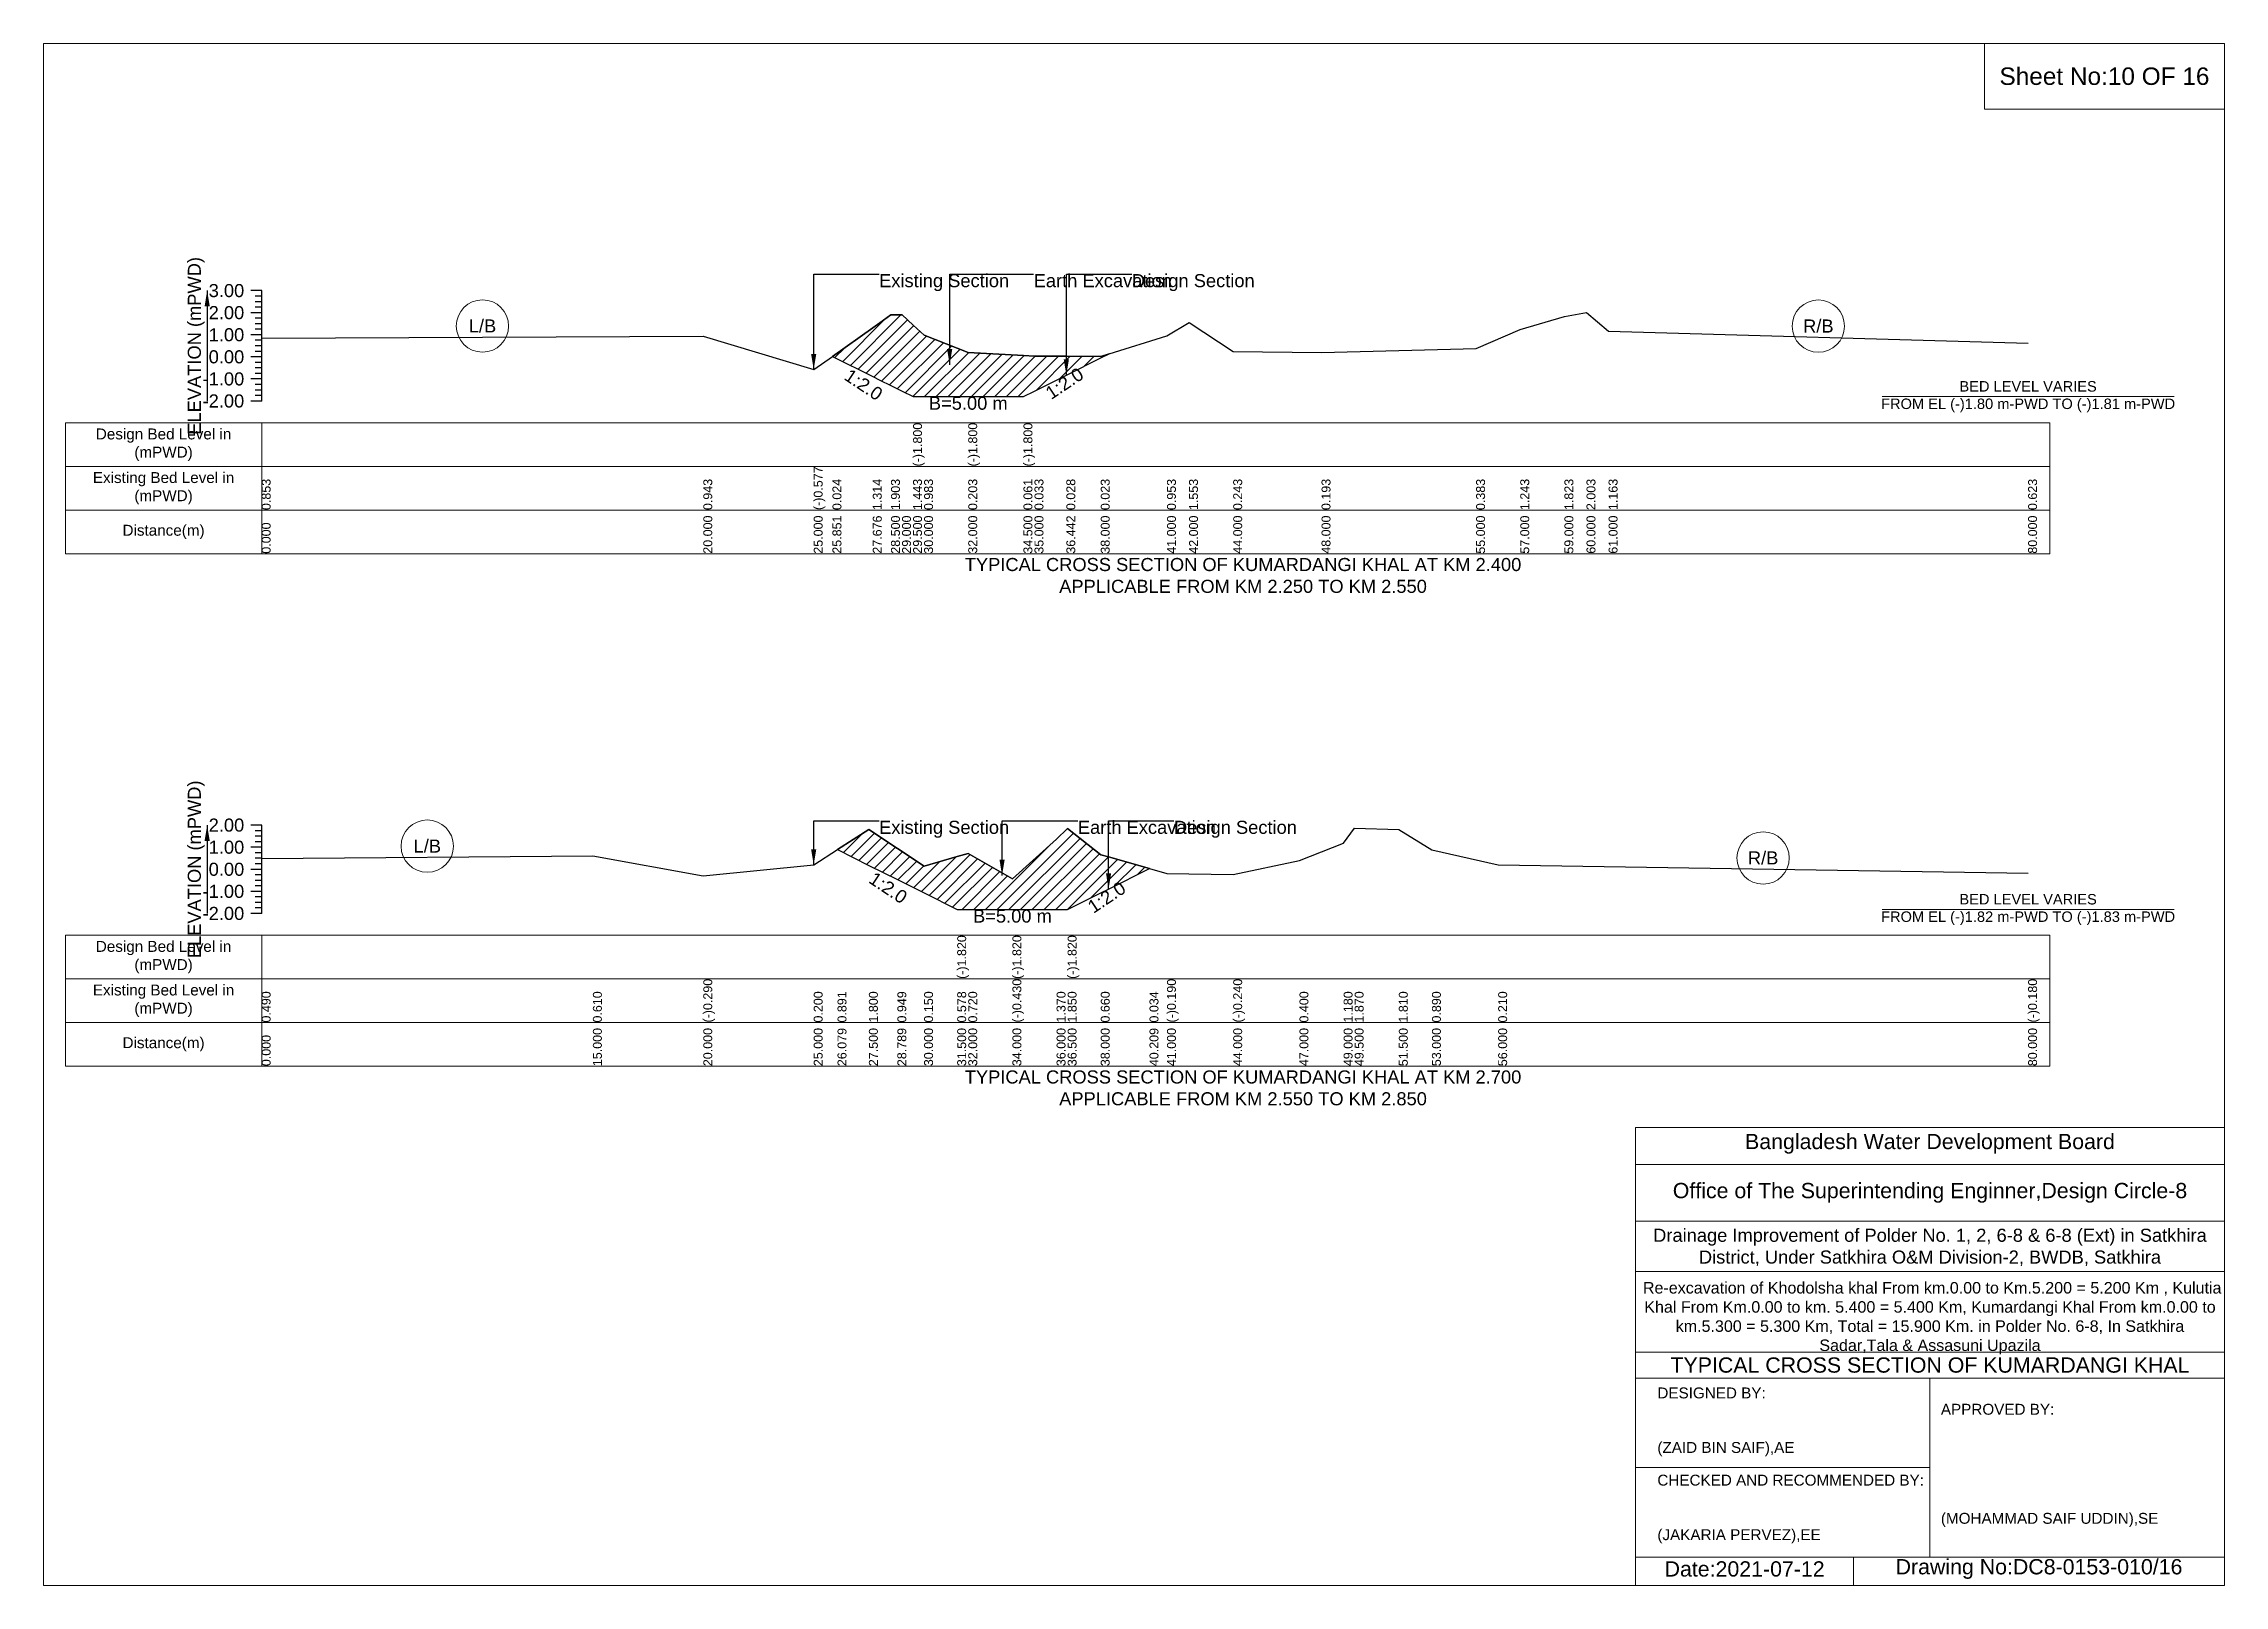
# Model space of a CAD drawing. Header units: inches. Extents: x 91000 to 568000, y -5656 to 0.
# Drawn here: x 500000 to 508000, y -5656 to 0 of the extents above; entities that cross this region are included whole.
import ezdxf

# ---------------------------------------------------------------- set-up
doc = ezdxf.new("R2010")
doc.units = ezdxf.units.IN
doc.header["$LTSCALE"] = 7
doc.header["$MEASUREMENT"] = 0
for name, color, linetype, lineweight in [('Cross section Data Border', 7, 'Continuous', 9), ('Cross Section Labels', 7, 'Continuous', 9), ('Existing_Bed_Level for Xsection', 7, 'Continuous', 25)]:
    doc.layers.add(name, color=color, linetype=linetype, lineweight=lineweight)
doc.styles.get("Standard").update_dxf_attribs({"font": 'arial.ttf'})
doc.dimstyles.get("Standard").update_dxf_attribs({"dimtxt": 0.18, "dimasz": 0.18, "dimexe": 0.18, "dimexo": 0.0625, "dimgap": 0.09, "dimtad": 0, "dimtih": 1, "dimtoh": 1, "dimdec": 4, "dimzin": 0, "dimdsep": 46, "dimtxsty": 'Standard', "dimcen": 0.09, "dimadec": 0, "dimazin": 0, "dimtfac": 1, "dimtdec": 4, "dimtofl": 0, "dimtmove": 0, "dimatfit": 3, "dimfxl": 1, "dimtolj": 1, "dimtzin": 0, "dimarcsym": 0})

msp = doc.modelspace()

# ---------------------------------------------------------------- texts
at = {"layer": 'Cross section Data Border', "char_height": 40, "width": 640, "attachment_point": 5}
for s, insert in [('Design Bed Level in (mPWD)', (500440, -1471.3)), ('Existing Bed Level in (mPWD)', (500440, -1631.3)), ('Distance(m)', (500440, -1791.3)), ('Design Bed Level in (mPWD)', (500440, -3351.2)), ('Existing Bed Level in (mPWD)', (500440, -3511.2)), ('Distance(m)', (500440, -3671.2))]:
    msp.add_mtext(s, dxfattribs=dict(at, insert=insert))
at = {"layer": 'Cross Section Labels'}
for s, insert, char_height, attachment_point in [('Sheet No:10 OF 16', (507560, -120), 64, 5), ('Existing Section', (503065, -845.5), 48, 1), ('Earth Excavation', (503632, -845.5), 48, 1), ('Design Section', (503991.8, -845.5), 48, 1), ('L/B', (501610, -1036), 48, 5), ('R/B', (506510.5, -1036.4), 48, 5), ('BED LEVEL VARIES ^JFROM EL (-)1.80 m-PWD TO (-)1.81 m-PWD', (507280, -1295.1), 38.4, 5), ('B=5.00 m', (503392, -1295.1), 48, 2), ('TYPICAL CROSS SECTION OF KUMARDANGI KHAL AT KM 2.400^JAPPLICABLE FROM KM 2.250 TO KM 2.550', (504400, -1951.3), 48, 5), ('Existing Section', (503065, -2851), 48, 1), ('Earth Excavation', (503794, -2851), 48, 1), ('Design Section', (504146.7, -2851), 48, 1), ('L/B', (501407.5, -2944.1), 48, 5), ('R/B', (506308, -2987.5), 48, 5), ('BED LEVEL VARIES ^JFROM EL (-)1.82 m-PWD TO (-)1.83 m-PWD', (507280, -3176.6), 38.4, 5), ('B=5.00 m', (503554, -3176.6), 48, 2), ('TYPICAL CROSS SECTION OF KUMARDANGI KHAL AT KM 2.700^JAPPLICABLE FROM KM 2.550 TO KM 2.850', (504400, -3831.2), 48, 5), ('Bangladesh Water Development Board', (506920, -4036), 56, 5), ('Office of The Superintending Enginner,Design Circle-8', (506920, -4216), 56, 5)]:
    msp.add_mtext(s, dxfattribs=dict(at, insert=insert, char_height=char_height, attachment_point=attachment_point))
at = {"layer": 'Cross Section Labels', "char_height": 48, "attachment_point": 2}
for insert, rotation in [((503021.5, -1231.3), 326.30993), ((503731.6, -1226.5), 33.69007), ((503111.7, -3076.9), 326.30993), ((503886.4, -3111.6), 33.69007)]:
    msp.add_mtext('1:2.0', dxfattribs=dict(at, insert=insert, rotation=rotation))
at = {"layer": 'Cross Section Labels'}
for s, insert, char_height, width, attachment_point in [('Drainage Improvement of Polder No. 1, 2, 6-8 & 6-8 (Ext) in Satkhira District, Under Satkhira O&M Division-2, BWDB, Satkhira', (506920, -4416), 48, 2240, 5), (' Re-excavation of Khodolsha khal From km.0.00 to Km.5.200 = 5.200 Km , Kulutia Khal From Km.0.00 to km. 5.400 = 5.400 Km, Kumardangi Khal From km.0.00 to km.5.300 = 5.300 Km, Total = 15.900 Km. in Polder No. 6-8, In Satkhira Sadar,Tala & Assasuni Upazila', (506920, -4676), 42.1524, 2160, 5), ('TYPICAL CROSS SECTION OF KUMARDANGI KHAL', (506920, -4848), 56, 2240, 5), ('DESIGNED BY:^J^J^J(ZAID BIN SAIF),AE', (505920, -5056), 40, 1120, 4), ('APPROVED BY:^J^J^J^J^J^J(MOHAMMAD SAIF UDDIN),SE', (506960, -5216), 40, 1120, 4), ('CHECKED AND RECOMMENDED BY:^J^J^J(JAKARIA PERVEZ),EE', (505920, -5376), 40, 1120, 4), ('Date:2021-07-12', (506240, -5596), 56, 1120, 5), ('Drawing No:DC8-0153-010/16', (507320, -5596), 56, 1760, 5)]:
    msp.add_mtext(s, dxfattribs=dict(at, insert=insert, char_height=char_height, width=width, attachment_point=attachment_point))
at = {"layer": 'Existing_Bed_Level for Xsection', "rotation": 90}
for s, insert, char_height, attachment_point in [('ELEVATION (mPWD)', (500560, -1108.8), 48, 5), ('(-)1.800', (503189.5, -1551.3), 32.8, 1), ('(-)1.800', (503392, -1551.3), 32.8, 1), ('(-)1.800', (503594.5, -1551.3), 32.8, 1), ('0.853', (500800, -1711.3), 32.8, 1), ('0.943', (502420, -1711.3), 32.8, 1), ('(-)0.577', (502825, -1711.3), 32.8, 1), ('0.024', (502893.9, -1711.3), 32.8, 1), ('1.314', (503041.7, -1711.3), 32.8, 1), ('1.903', (503108.5, -1711.3), 32.8, 1), ('1.443', (503189.5, -1711.3), 32.8, 1), ('0.983', (503230, -1711.3), 32.8, 1), ('0.203', (503392, -1711.3), 32.8, 1), ('0.061', (503594.5, -1711.3), 32.8, 1), ('0.033', (503635, -1711.3), 32.8, 1), ('0.028', (503751.8, -1711.3), 32.8, 1), ('0.023', (503878, -1711.3), 32.8, 1), ('0.953', (504121, -1711.3), 32.8, 1), ('1.553', (504202, -1711.3), 32.8, 1), ('0.243', (504364, -1711.3), 32.8, 1), ('0.193', (504688, -1711.3), 32.8, 1), ('0.383', (505255, -1711.3), 32.8, 1), ('1.243', (505417, -1711.3), 32.8, 1), ('1.823', (505579, -1711.3), 32.8, 1), ('2.003', (505660, -1711.3), 32.8, 1), ('1.163', (505741, -1711.3), 32.8, 1), ('0.623', (507280, -1711.3), 32.8, 1), ('0.000', (500800, -1871.3), 32.8, 1), ('20.000', (502420, -1871.3), 32.8, 1), ('25.000', (502825, -1871.3), 32.8, 1), ('25.851', (502893.9, -1871.3), 32.8, 1), ('27.676', (503041.7, -1871.3), 32.8, 1), ('28.500', (503108.5, -1871.3), 32.8, 1), ('29.000', (503149, -1871.3), 32.8, 1), ('29.500', (503189.5, -1871.3), 32.8, 1), ('30.000', (503230, -1871.3), 32.8, 1), ('32.000', (503392, -1871.3), 32.8, 1), ('34.500', (503594.5, -1871.3), 32.8, 1), ('35.000', (503635, -1871.3), 32.8, 1), ('36.442', (503751.8, -1871.3), 32.8, 1), ('38.000', (503878, -1871.3), 32.8, 1), ('41.000', (504121, -1871.3), 32.8, 1), ('42.000', (504202, -1871.3), 32.8, 1), ('44.000', (504364, -1871.3), 32.8, 1), ('48.000', (504688, -1871.3), 32.8, 1), ('55.000', (505255, -1871.3), 32.8, 1), ('57.000', (505417, -1871.3), 32.8, 1), ('59.000', (505579, -1871.3), 32.8, 1), ('60.000', (505660, -1871.3), 32.8, 1), ('61.000', (505741, -1871.3), 32.8, 1), ('80.000', (507280, -1871.3), 32.8, 1), ('ELEVATION (mPWD)', (500560, -3029.2), 48, 5), ('(-)1.820', (503351.5, -3431.2), 32.8, 1), ('(-)1.820', (503554, -3431.2), 32.8, 1), ('(-)1.820', (503756.5, -3431.2), 32.8, 1), ('(-)0.290', (502420, -3591.2), 32.8, 1), ('(-)0.430', (503554, -3591.2), 32.8, 1), ('(-)0.190', (504121, -3591.2), 32.8, 1), ('(-)0.240', (504364, -3591.2), 32.8, 1), ('(-)0.180', (507280, -3591.2), 32.8, 1), ('0.490', (500800, -3591.2), 32.8, 1), ('0.610', (502015, -3591.2), 32.8, 1), ('0.200', (502825, -3591.2), 32.8, 1), ('0.891', (502912.4, -3591.2), 32.8, 1), ('1.800', (503027.5, -3591.2), 32.8, 1), ('0.949', (503131.9, -3591.2), 32.8, 1), ('0.150', (503230, -3591.2), 32.8, 1), ('0.578', (503351.5, -3591.2), 32.8, 1), ('0.720', (503392, -3591.2), 32.8, 1), ('1.370', (503716, -3591.2), 32.8, 1), ('1.850', (503756.5, -3591.2), 32.8, 1), ('0.660', (503878, -3591.2), 32.8, 1), ('0.034', (504056.9, -3591.2), 32.8, 1), ('0.400', (504607, -3591.2), 32.8, 1), ('1.180', (504769, -3591.2), 32.8, 1), ('1.870', (504809.5, -3591.2), 32.8, 1), ('1.810', (504971.5, -3591.2), 32.8, 1), ('0.890', (505093, -3591.2), 32.8, 1), ('0.210', (505336, -3591.2), 32.8, 1), ('0.000', (500800, -3751.2), 32.8, 1), ('15.000', (502015, -3751.2), 32.8, 1), ('20.000', (502420, -3751.2), 32.8, 1), ('25.000', (502825, -3751.2), 32.8, 1), ('26.079', (502912.4, -3751.2), 32.8, 1), ('27.500', (503027.5, -3751.2), 32.8, 1), ('28.789', (503131.9, -3751.2), 32.8, 1), ('30.000', (503230, -3751.2), 32.8, 1), ('31.500', (503351.5, -3751.2), 32.8, 1), ('32.000', (503392, -3751.2), 32.8, 1), ('34.000', (503554, -3751.2), 32.8, 1), ('36.000', (503716, -3751.2), 32.8, 1), ('36.500', (503756.5, -3751.2), 32.8, 1), ('38.000', (503878, -3751.2), 32.8, 1), ('40.209', (504056.9, -3751.2), 32.8, 1), ('41.000', (504121, -3751.2), 32.8, 1), ('44.000', (504364, -3751.2), 32.8, 1), ('47.000', (504607, -3751.2), 32.8, 1), ('49.000', (504769, -3751.2), 32.8, 1), ('49.500', (504809.5, -3751.2), 32.8, 1), ('51.500', (504971.5, -3751.2), 32.8, 1), ('53.000', (505093, -3751.2), 32.8, 1), ('56.000', (505336, -3751.2), 32.8, 1), ('80.000', (507280, -3751.2), 32.8, 1)]:
    msp.add_mtext(s, dxfattribs=dict(at, insert=insert, char_height=char_height, attachment_point=attachment_point))
at = {"layer": 'Existing_Bed_Level for Xsection', "char_height": 48, "attachment_point": 6}
for s, insert in [('3.00', (500736, -906.3)), ('2.00', (500736, -987.3)), ('1.00', (500736, -1068.3)), ('0.00', (500736, -1149.3)), ('-1.00', (500736, -1230.3)), ('-2.00', (500736, -1311.3)), ('2.00', (500736, -2867.2)), ('1.00', (500736, -2948.2)), ('0.00', (500736, -3029.2)), ('-1.00', (500736, -3110.2)), ('-2.00', (500736, -3191.2))]:
    msp.add_mtext(s, dxfattribs=dict(at, insert=insert))

# ---------------------------------------------------------------- hatches: boundary and pattern name
at = {"layer": 'Existing_Bed_Level for Xsection'}
h = msp.add_hatch(dxfattribs=at)
h.set_pattern_fill('ANSI31', color=256, scale=243, style=0)
h.paths.add_polyline_path([(502893.9, -1147.3), (503041.7, -1221.2), (503068, -1234.3), (503108.5, -1254.6), (503149, -1274.8), (503189.5, -1295.1), (503230, -1295.1), (503392, -1295.1), (503594.5, -1295.1), (503635, -1274.8), (503751.8, -1216.4), (503878, -1153.3), (503909.1, -1137.8), (503878, -1147.4), (503751.8, -1147), (503635, -1146.6), (503594.5, -1144.3), (503392, -1132.8), (503230, -1069.6), (503189.5, -1032.4), (503149, -995.1), (503108.5, -995.1), (503068, -1024.3), (503041.7, -1042.9)])
h = msp.add_hatch(dxfattribs=at)
h.set_pattern_fill('ANSI31', color=256, scale=243, style=0)
h.paths.add_polyline_path([(502912.4, -2957), (503027.5, -3014.6), (503131.9, -3066.8), (503230, -3115.8), (503351.5, -3176.6), (503392, -3176.6), (503554, -3176.6), (503716, -3176.6), (503756.5, -3176.6), (503878, -3115.8), (503906.7, -3101.5), (504056.9, -3026.4), (503906.7, -2983.8), (503878, -2975.7), (503756.5, -2879.3), (503716, -2918.2), (503554, -3064), (503392, -2970.8), (503351.5, -2982.4), (503230, -3017), (503131.9, -2952.3), (503027.5, -2883.4)])

# ---------------------------------------------------------------- linework, layer by layer
at = {"layer": 'Cross section Data Border'}
for points in [[(500080, -1391.3), (507360, -1391.3), (507360, -1871.3), (500080, -1871.3)], [(500080, -3271.2), (507360, -3271.2), (507360, -3751.2), (500080, -3751.2)]]:
    msp.add_lwpolyline(points, close=True, dxfattribs=at)
for points in [[(500800, -1391.3), (500800, -1871.3)], [(500080, -1551.3), (507360, -1551.3)], [(500080, -1711.3), (507360, -1711.3)], [(500800, -3271.2), (500800, -3751.2)], [(500080, -3431.2), (507360, -3431.2)], [(500080, -3591.2), (507360, -3591.2)]]:
    msp.add_lwpolyline(points, dxfattribs=at)
at = {"layer": 'Cross Section Labels'}
for points in [[(500000, 0), (508000, 0), (508000, -5656), (500000, -5656)], [(507120, 0), (508000, 0), (508000, -240), (507120, -240)]]:
    msp.add_lwpolyline(points, close=True, dxfattribs=at)
for points in [[(506744.2, -1295.1), (507815.8, -1295.1)], [(506744.2, -3176.6), (507815.8, -3176.6)], [(505840, -5656), (505840, -3976), (508000, -3976)], [(505840, -4112), (508000, -4112)], [(505840, -4320), (508000, -4320)], [(505840, -4504), (508000, -4504)], [(505840, -4800), (508000, -4800)], [(505840, -4896), (508000, -4896)], [(506920, -4896), (506920, -5552)], [(505840, -5224), (506920, -5224)], [(505840, -5552), (508000, -5552)], [(506640, -5552), (506640, -5656)]]:
    msp.add_lwpolyline(points, dxfattribs=at)
for centre in [(501610, -1036), (506510.5, -1036.4), (501407.5, -2944.1), (506308, -2987.5)]:
    msp.add_circle(centre, 96, dxfattribs=at)
at = {"layer": 'Existing_Bed_Level for Xsection'}
for points in [[(500800, -906.3), (500760, -906.3)], [(500800, -926.5), (500776, -926.5)], [(500800, -946.8), (500776, -946.8)], [(500800, -1311.3), (500800, -1230.3), (500800, -1149.3), (500800, -1068.3), (500800, -987.3), (500800, -906.3)], [(500800, -987.3), (500760, -987.3)], [(500800, -967), (500776, -967)], [(500800, -1007.5), (500776, -1007.5)], [(500800, -1027.8), (500776, -1027.8)], [(500800, -1080.2), (502420, -1072.9), (502825, -1196), (502893.9, -1147.3), (503041.7, -1042.9), (503068, -1024.3), (503108.5, -995.1), (503149, -995.1), (503189.5, -1032.4), (503189.5, -1032.4), (503230, -1069.6), (503392, -1132.8), (503392, -1132.8), (503594.5, -1144.3), (503594.5, -1144.3), (503635, -1146.6), (503751.8, -1147), (503878, -1147.4), (503909.1, -1137.8), (504121, -1072.1), (504202, -1023.5), (504364, -1129.6), (504688, -1133.6), (505255, -1118.2), (505417, -1048.6), (505579, -1001.6), (505660, -987), (505741, -1055.1), (507280, -1098.8)], [(500800, -1068.3), (500760, -1068.3)], [(500800, -1048), (500776, -1048)], [(500800, -1088.5), (500776, -1088.5)], [(500800, -1108.8), (500776, -1108.8)], [(500800, -1149.3), (500760, -1149.3)], [(500800, -1129), (500776, -1129)], [(500800, -1169.5), (500776, -1169.5)], [(500800, -1189.8), (500776, -1189.8)], [(500800, -1230.3), (500760, -1230.3)], [(500800, -1210), (500776, -1210)], [(500800, -1250.5), (500776, -1250.5)], [(500800, -1270.8), (500776, -1270.8)], [(500800, -1311.3), (500760, -1311.3)], [(500800, -1291), (500776, -1291)], [(500800, -2867.2), (500760, -2867.2)], [(500800, -3191.2), (500800, -3110.2), (500800, -3029.2), (500800, -2948.2), (500800, -2867.2)], [(500800, -2989.5), (502015, -2979.8), (502420, -3052.7), (502825, -3013), (502912.4, -2957), (503027.5, -2883.4), (503131.9, -2952.3), (503230, -3017), (503351.5, -2982.4), (503351.5, -2982.4), (503392, -2970.8), (503554, -3064), (503554, -3064), (503716, -2918.2), (503756.5, -2879.3), (503756.5, -2879.3), (503878, -2975.7), (503906.7, -2983.8), (504056.9, -3026.4), (504121, -3044.6), (504364, -3048.6), (504607, -2996.8), (504769, -2933.6), (504809.5, -2877.7), (504971.5, -2882.6), (505093, -2957.1), (505336, -3012.2), (507280, -3043.8)], [(500800, -2948.2), (500760, -2948.2)], [(500800, -2887.4), (500776, -2887.4)], [(500800, -2907.7), (500776, -2907.7)], [(500800, -2927.9), (500776, -2927.9)], [(500800, -3029.2), (500760, -3029.2)], [(500800, -2968.4), (500776, -2968.4)], [(500800, -2988.7), (500776, -2988.7)], [(500800, -3008.9), (500776, -3008.9)], [(500800, -3110.2), (500760, -3110.2)], [(500800, -3049.4), (500776, -3049.4)], [(500800, -3069.7), (500776, -3069.7)], [(500800, -3089.9), (500776, -3089.9)], [(500800, -3191.2), (500760, -3191.2)], [(500800, -3130.4), (500776, -3130.4)], [(500800, -3150.7), (500776, -3150.7)], [(500800, -3170.9), (500776, -3170.9)]]:
    msp.add_lwpolyline(points, dxfattribs=at)
for points in [[(502893.9, -1147.3), (502893.9, -1147.3), (503041.7, -1221.2), (503068, -1234.3), (503108.5, -1254.6), (503149, -1274.8), (503189.5, -1295.1), (503189.5, -1295.1), (503230, -1295.1), (503392, -1295.1), (503392, -1295.1), (503594.5, -1295.1), (503594.5, -1295.1), (503635, -1274.8), (503751.8, -1216.4), (503878, -1153.3), (503909.1, -1137.8), (503878, -1147.4), (503751.8, -1147), (503635, -1146.6), (503594.5, -1144.3), (503594.5, -1144.3), (503392, -1132.8), (503392, -1132.8), (503230, -1069.6), (503189.5, -1032.4), (503189.5, -1032.4), (503149, -995.1), (503108.5, -995.1), (503068, -1024.3), (503041.7, -1042.9), (502893.9, -1147.3)], [(502912.4, -2957), (503027.5, -3014.6), (503131.9, -3066.8), (503230, -3115.8), (503351.5, -3176.6), (503351.5, -3176.6), (503392, -3176.6), (503554, -3176.6), (503554, -3176.6), (503716, -3176.6), (503756.5, -3176.6), (503756.5, -3176.6), (503878, -3115.8), (503906.7, -3101.5), (504056.9, -3026.4), (503906.7, -2983.8), (503878, -2975.7), (503756.5, -2879.3), (503756.5, -2879.3), (503716, -2918.2), (503554, -3064), (503554, -3064), (503392, -2970.8), (503351.5, -2982.4), (503351.5, -2982.4), (503230, -3017), (503131.9, -2952.3), (503027.5, -2883.4)]]:
    msp.add_lwpolyline(points, close=True, dxfattribs=at)

msp.set_redraw_order([(e.dxf.handle, doc.entitydb.next_handle()) for e in msp.query("TEXT MTEXT ATTDEF DIMENSION ARC_DIMENSION")])  # texts and dimensions are drawn at this point

# ---------------------------------------------------------------- leaders
at = {"layer": 'Cross Section Labels', "annotation_type": 0, "has_hookline": 1, "hookline_direction": 0}
for points, text_width in [([(502825, -1196), (502825, -845.5), (503064.9, -845.5)], 467.2), ([(503323.8, -1178.5), (503323.8, -845.5), (503631.9, -845.5)], 497), ([(503751.8, -1216.4), (503751.8, -845.5), (503991.7, -845.5)], 441.2), ([(502825, -3013), (502825, -2851), (503064.9, -2851)], 467.2), ([(503516, -3051.3), (503516, -2851), (503793.9, -2851)], 497), ([(503906.7, -3101.5), (503906.7, -2851), (504146.6, -2851)], 441.2)]:
    msp.add_leader(points, dimstyle='Standard', override={"dimasz": 57.6}, dxfattribs=dict(at, text_width=text_width))
at = {"layer": 'Existing_Bed_Level for Xsection'}
for points in [[(500600, -906.3), (500600, -1311.3)], [(500600, -2867.2), (500600, -3191.2)]]:
    msp.add_leader(points, dimstyle='Standard', override={"dimasz": 57.6}, dxfattribs=at)

doc.saveas('drawing.dxf')
